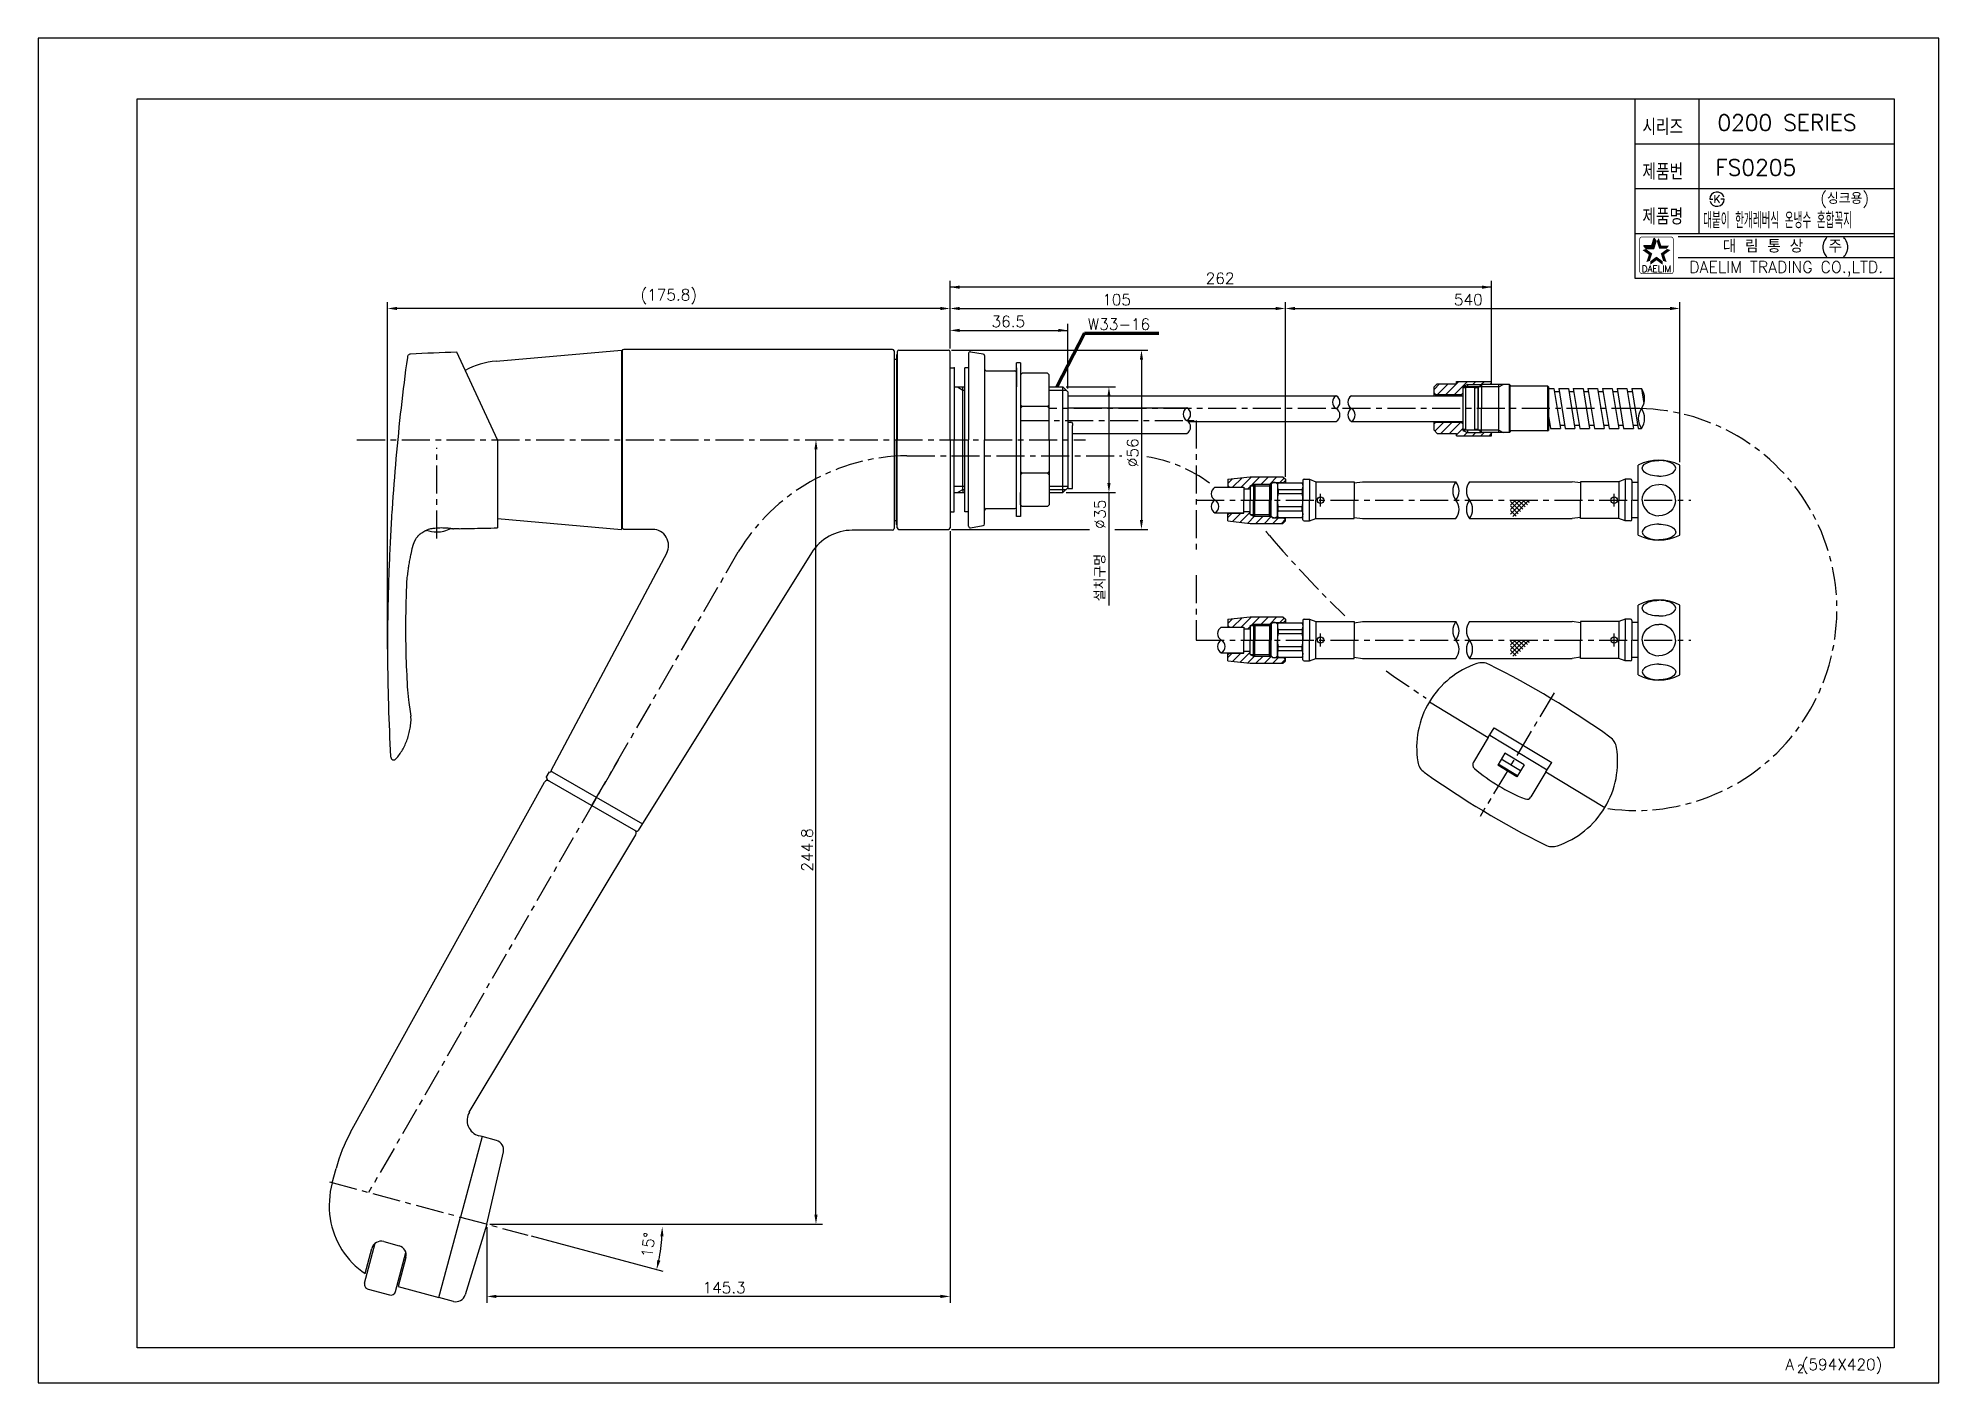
# Model space of a CAD drawing. Extents: x 9962 to 10556, y -5808 to -5388.
import ezdxf
from ezdxf.enums import TextEntityAlignment as Align

# ---------------------------------------------------------------- set-up
doc = ezdxf.new("R2010")
doc.units = 0
doc.header["$LTSCALE"] = 7
doc.header["$MEASUREMENT"] = 0
doc.linetypes.add('CENTER', pattern=[2, 1.25, -0.25, 0.25, -0.25])
doc.layers.get('0').update_dxf_attribs({"color": 2, "linetype": 'CONTINUOUS'})
for name, color, linetype in [('08_ALL_FEATURES', 7, 'CONTINUOUS'), ('CL', 1, 'CENTER'), ('D', 2, 'CONTINUOUS'), ('DIM', 2, 'CONTINUOUS'), ('DWG', 7, 'CONTINUOUS')]:
    doc.layers.add(name, color=color, linetype=linetype)
doc.styles.add('GHS', font='ROMANS.shx', dxfattribs={"bigfont": 'GHS.shx'})
doc.styles.add('HAN', font='TXT.shx', dxfattribs={"bigfont": 'GHS.shx'})
doc.styles.add('ROMANS', font='romans', dxfattribs={"bigfont": 'GHS.shx'})
doc.dimstyles.new('STANDARD$7', dxfattribs={"dimtxt": 3.5, "dimasz": 3, "dimexe": 1, "dimexo": 1, "dimgap": 1, "dimtad": 1, "dimdec": 4, "dimzin": 0, "dimdsep": 46, "dimtxsty": 'GHS', "dimcen": 1, "dimclrd": 256, "dimclre": 256, "dimclrt": 2, "dimadec": 4, "dimazin": 0, "dimtfac": 1, "dimtdec": 4, "dimtmove": 2, "dimatfit": 2, "dimfxl": 0, "dimtolj": 1, "dimtzin": 0, "dimlwd": -1, "dimlwe": -1, "dimarcsym": 0})

msp = doc.modelspace()

# ---------------------------------------------------------------- texts
at = {"color": 7, "style": 'GHS'}
for s, p in [('0200 SERIES', (10509, -5414.51)), ('FS0205', (10499.24, -5428.51))]:
    msp.add_text(s, height=5, dxfattribs=at).set_placement(p, align=Align.MIDDLE)
at = {"style": 'GHS'}
msp.add_text('(싱크용)', height=3.5, dxfattribs=at).set_placement((10519.38, -5439.9))
at = {"style": 'GHS', "width": 0.5}
msp.add_text('대붙이 한개레버식 온냉수 혼합꼭지', height=5, dxfattribs=at).set_placement((10482.79, -5447.52))
at = {"color": 7, "linetype": 'Continuous'}
for s, height, style, p in [('대 림 통 상  (주)', 4, 'GHS', (10508.76, -5453.39)), ('DAELIM TRADING CO.,LTD.', 3.6, 'ROMANS', (10508.76, -5460.16))]:
    msp.add_text(s, height=height, dxfattribs=dict(at, style=style)).set_placement(p, align=Align.MIDDLE)
at = {"color": 2, "linetype": 'Continuous', "style": 'ROMANS'}
msp.add_text('DAELIM', height=2, dxfattribs=at).set_placement((10468.22, -5461.15), align=Align.CENTER)
at = {"color": 7, "style": 'GHS'}
for s, height, p in [('A (594X420)', 3.5, (10508.51, -5804.06)), ('2', 2.5, (10512.16, -5804.89))]:
    msp.add_text(s, height=height, dxfattribs=at).set_placement(p)
at = {"layer": 'DIM', "style": 'GHS', "width": 0.8}
for s, p in [('시리즈', (10463.84, -5418.36)), ('제품번', (10463.84, -5432.36)), ('제품명', (10463.84, -5446.36))]:
    msp.add_text(s, height=5, dxfattribs=at).set_placement(p)
at = {"layer": 'DIM', "style": 'GHS'}
msp.add_text('W33-16', height=3.5, dxfattribs=at).set_placement((10290.5, -5479.22))
for s, p in [('35 ', (10296.09, -5538.22)), ('∅', (10296.09, -5541.39)), ('설치구멍', (10296.09, -5563.98))]:
    msp.add_text(s, height=3.5, rotation=90, dxfattribs=at).set_placement(p)
at = {"layer": 'DIM', "char_height": 3.5, "attachment_point": 5, "style": 'GHS'}
for s, insert in [('262', (10331.86, -5463.13)), ('\\A1;(175.8)', (10159.58, -5468.87)), ('105', (10299.52, -5469.79)), ('\\A1;540', (10409.42, -5469.79)), ('36.5', (10265.7, -5476.63)), ('\\A1;145.3', (10176.89, -5778.31))]:
    msp.add_mtext(s, dxfattribs=dict(at, insert=insert))
for s, insert, rotation in [('\\A1;%%c56', (10304.54, -5517.61), 90), ('\\A1;244.8', (10202.84, -5641.65), 90), ('\\A1;15%%D', (10153.18, -5764.97), 83.17777)]:
    msp.add_mtext(s, dxfattribs=dict(at, insert=insert, rotation=rotation))

# ---------------------------------------------------------------- blocks, each defined once
blk = doc.blocks.new('BORDER')
for p, q in [((1, 1), (0, 1)), ((0, 1), (0, 0)), ((1, 0), (1, 1)), ((0, 0), (1, 0))]:
    blk.add_line(p, q)
blk = doc.blocks.new('KS')
at = {"layer": 'D'}
for p, q in [((-2.25, 0), (-1.75, 0)), ((-1.75, 0), (-1.25, 0)), ((1.75, 0), (1.25, 0)), ((2.25, 0), (1.75, 0))]:
    blk.add_line(p, q, dxfattribs=at)
for start, end in [(15, 180), (195, 0)]:
    blk.add_arc((0, 0), 2.25, start, end, dxfattribs=at)
at = {"layer": 'D', "style": 'HAN'}
blk.add_text('K', height=2.39, dxfattribs=at).set_placement((0, 0), align=Align.MIDDLE)

# ---------------------------------------------------------------- hatches: boundary and pattern name
at = {"layer": 'DIM'}
h = msp.add_hatch(dxfattribs=at)
h.set_pattern_fill('ANSI31', color=256, scale=15, style=0)
h.set_pattern_definition([(45, (9167.5183, -5835.3854), (-1.3258252, 1.3258252), [])])
h.paths.add_polyline_path([(10407.21, -5499.49), (10407.71, -5498.99), (10407.71, -5497.02), (10409.12, -5496.3), (10413.51, -5496.3), (10416.46, -5496.3), (10416.71, -5496.05), (10416.71, -5495.3), (10405.71, -5495.3), (10405.71, -5496.05), (10399.71, -5496.05), (10398.71, -5497.05), (10398.71, -5498.99), (10399.21, -5499.49)])
h.paths.add_polyline_path([(10405.71, -5511.55), (10405.71, -5512.3), (10416.71, -5512.3), (10416.71, -5511.55), (10416.46, -5511.3), (10413.01, -5511.3), (10409.12, -5511.3), (10407.71, -5510.62), (10407.71, -5508.61), (10407.21, -5508.11), (10399.21, -5508.11), (10398.71, -5508.61), (10398.71, -5510.55), (10399.71, -5511.55)])
h = msp.add_hatch(dxfattribs=at)
h.set_pattern_fill('ANSI31', color=256, scale=15, angle=180, style=0)
h.set_pattern_definition([(225, (11031.9658, -7125.8524), (1.3258252, -1.3258252), [])])
h.paths.add_polyline_path([(10339.26, -5535.89), (10339.26, -5536.44), (10334.76, -5536.44), (10334.26, -5536.94), (10334.26, -5538.89), (10341.26, -5539.64), (10351.51, -5539.64), (10352.26, -5538.89), (10352.26, -5538.49), (10351.66, -5537.89), (10348.26, -5537.89), (10347.76, -5537.39), (10342.26, -5537.39), (10341.26, -5536.99), (10341.26, -5535.89)])
h.paths.add_polyline_path([(10341.26, -5525.14), (10334.26, -5525.89), (10334.26, -5527.84), (10334.76, -5528.34), (10334.76, -5528.39), (10339.26, -5528.39), (10339.26, -5528.89), (10341.26, -5528.89), (10341.26, -5527.79), (10342.26, -5527.39), (10347.76, -5527.39), (10348.26, -5526.89), (10351.66, -5526.89), (10352.26, -5526.29), (10352.26, -5525.89), (10351.51, -5525.14)])
h = msp.add_hatch(dxfattribs=at)
h.set_pattern_fill('ANSI31', color=256, scale=15, angle=180, style=0)
h.set_pattern_definition([(225, (11031.9658, -7169.544), (1.3258252, -1.3258252), [])])
h.paths.add_polyline_path([(10339.26, -5579.58), (10339.26, -5580.13), (10334.76, -5580.13), (10334.26, -5580.63), (10334.26, -5582.58), (10341.26, -5583.33), (10351.51, -5583.33), (10352.26, -5582.58), (10352.26, -5582.18), (10351.66, -5581.58), (10348.26, -5581.58), (10347.76, -5581.08), (10342.26, -5581.08), (10341.26, -5580.68), (10341.26, -5579.58)])
h.paths.add_polyline_path([(10341.26, -5568.83), (10334.26, -5569.58), (10334.26, -5571.53), (10334.76, -5572.03), (10334.76, -5572.08), (10339.26, -5572.08), (10339.26, -5572.58), (10341.26, -5572.58), (10341.26, -5571.48), (10342.26, -5571.08), (10347.76, -5571.08), (10348.26, -5570.58), (10351.66, -5570.58), (10352.26, -5569.98), (10352.26, -5569.58), (10351.51, -5568.83)])

# ---------------------------------------------------------------- linework, layer by layer
at = {"color": 4}
for p, q in [((9993.5, -5407.09), (10542.5, -5407.09)), ((9993.5, -5797.09), (9993.5, -5407.09)), ((10542.5, -5407.09), (10542.5, -5797.09)), ((10542.5, -5797.09), (9993.5, -5797.09))]:
    msp.add_line(p, q, dxfattribs=at)
at = {"color": 7}
for p, q in [((10461.5, -5407.09), (10461.5, -5463.09)), ((10481.5, -5407.09), (10481.5, -5449.09)), ((10461.5, -5421.09), (10542.5, -5421.09)), ((10461.5, -5435.09), (10542.5, -5435.09)), ((10461.5, -5449.09), (10542.5, -5449.09)), ((10461.5, -5463.09), (10542.5, -5463.09))]:
    msp.add_line(p, q, dxfattribs=at)
at = {"color": 2}
for p, q in [((10464.98, -5453.82), (10464.31, -5452.9)), ((10464.31, -5452.9), (10466.74, -5452.9)), ((10466.74, -5452.9), (10467.49, -5450.6)), ((10467.4, -5453.82), (10468.15, -5451.51)), ((10468.15, -5451.51), (10467.49, -5450.6)), ((10464.98, -5453.82), (10467.4, -5453.82))]:
    msp.add_line(p, q, dxfattribs=at)
at = {"color": 2, "linetype": 'Continuous'}
for p, q in [((10475, -5450.09), (10542.5, -5450.09)), ((10475, -5456.59), (10542.5, -5456.59))]:
    msp.add_line(p, q, dxfattribs=at)
at = {"color": 7, "linetype": 'Continuous'}
for p, q in [((10106.07, -5513.55), (10093.32, -5486.21)), ((10106.07, -5513.55), (10106.07, -5541.05)), ((10079.27, -5547.8), (10079.23, -5547.98)), ((10079.31, -5547.64), (10079.27, -5547.8)), ((10079.35, -5547.47), (10079.31, -5547.64)), ((10081.82, -5543.05), (10081.82, -5543.05)), ((10078.19, -5553.57), (10078.13, -5553.95)), ((10078.25, -5553.19), (10078.19, -5553.57)), ((10078.31, -5552.79), (10078.25, -5553.19)), ((10078.38, -5552.39), (10078.31, -5552.79)), ((10078.45, -5551.97), (10078.38, -5552.39)), ((10078.52, -5551.55), (10078.45, -5551.97)), ((10078.6, -5551.11), (10078.52, -5551.55)), ((10078.68, -5550.67), (10078.6, -5551.11)), ((10078.75, -5550.31), (10078.68, -5550.67)), ((10078.82, -5549.95), (10078.75, -5550.31)), ((10078.89, -5549.59), (10078.82, -5549.95)), ((10078.96, -5549.22), (10078.89, -5549.59)), ((10079.06, -5548.75), (10078.96, -5549.22)), ((10079.17, -5548.26), (10079.06, -5548.75)), ((10079.23, -5547.98), (10079.17, -5548.26)), ((10077.6, -5559.24), (10077.54, -5560.83)), ((10077.66, -5557.72), (10077.6, -5559.24)), ((10077.72, -5557.14), (10077.66, -5557.67)), ((10077.66, -5557.67), (10077.66, -5557.72)), ((10077.79, -5556.59), (10077.72, -5557.14)), ((10077.84, -5556.12), (10077.79, -5556.59)), ((10077.9, -5555.65), (10077.84, -5556.12)), ((10077.96, -5555.17), (10077.9, -5555.65)), ((10078.02, -5554.7), (10077.96, -5555.17)), ((10078.08, -5554.32), (10078.02, -5554.7)), ((10078.13, -5553.95), (10078.08, -5554.32)), ((10077.41, -5565.77), (10077.39, -5567.34)), ((10077.45, -5564.14), (10077.41, -5565.77)), ((10077.49, -5562.49), (10077.45, -5564.14)), ((10077.54, -5560.83), (10077.49, -5562.49)), ((10077.37, -5568.89), (10077.35, -5570.42)), ((10077.35, -5570.42), (10077.35, -5571.91)), ((10077.39, -5567.34), (10077.37, -5568.89)), ((10077.35, -5571.91), (10077.35, -5573.33)), ((10077.35, -5573.33), (10077.35, -5574.73)), ((10077.35, -5574.73), (10077.37, -5576.1)), ((10077.37, -5576.1), (10077.39, -5577.48)), ((10077.39, -5577.48), (10077.41, -5578.84)), ((10077.41, -5578.84), (10077.44, -5580.18)), ((10077.44, -5580.18), (10077.48, -5581.54)), ((10077.48, -5581.54), (10077.52, -5582.89)), ((10077.52, -5582.89), (10077.57, -5584.21)), ((10077.57, -5584.21), (10077.62, -5585.61)), ((10077.62, -5585.61), (10077.69, -5587.05)), ((10077.69, -5587.05), (10077.74, -5588.21)), ((10077.74, -5588.21), (10077.8, -5589.31)), ((10077.8, -5589.31), (10077.86, -5590.38)), ((10077.86, -5590.38), (10077.88, -5590.69)), ((10078.41, -5595.63), (10078.8, -5598.41)), ((10078.8, -5598.41), (10079, -5599.85))]:
    msp.add_line(p, q, dxfattribs=at)
at = {"color": 2, "linetype": 'Continuous', "const_width": 0.2}
for points in [[(10462.97, -5450.95, -0.414214), (10463.72, -5450.2)], [(10462.97, -5460.95), (10462.97, -5450.95, -1)], [(10463.72, -5450.2), (10472.72, -5450.2, -0.414214), (10473.47, -5450.95, 0.043396)], [(10473.47, -5450.95), (10473.47, -5460.95, -0.414214), (10472.72, -5461.7)], [(10472.72, -5461.7), (10463.97, -5461.7, -0.414214), (10462.97, -5460.95, 0.672398)]]:
    msp.add_lwpolyline(points, format="xyb", dxfattribs=at)
at = {"color": 7, "linetype": 'Continuous'}
for points in [[(10080.46, -5544.63), (10080.44, -5544.66), (10080.42, -5544.69), (10080.4, -5544.73), (10080.37, -5544.77), (10080.35, -5544.81), (10080.33, -5544.85), (10080.3, -5544.89), (10080.28, -5544.93), (10080.26, -5544.98), (10080.23, -5545.02), (10080.21, -5545.07), (10080.19, -5545.11), (10080.16, -5545.16), (10080.14, -5545.21), (10080.12, -5545.26), (10080.09, -5545.31), (10080.07, -5545.36), (10080.05, -5545.41), (10080.02, -5545.46), (10080, -5545.51), (10079.98, -5545.56), (10079.95, -5545.62), (10079.93, -5545.67), (10079.91, -5545.73), (10079.88, -5545.79), (10079.86, -5545.85), (10079.84, -5545.91), (10079.81, -5545.96), (10079.79, -5546.03), (10079.77, -5546.09), (10079.74, -5546.15), (10079.72, -5546.21), (10079.7, -5546.28), (10079.68, -5546.34), (10079.66, -5546.41), (10079.63, -5546.47), (10079.61, -5546.54), (10079.59, -5546.61), (10079.57, -5546.68), (10079.55, -5546.74), (10079.53, -5546.81), (10079.51, -5546.88), (10079.49, -5546.96), (10079.47, -5547.03), (10079.45, -5547.1), (10079.43, -5547.17), (10079.41, -5547.25), (10079.39, -5547.32), (10079.37, -5547.4), (10079.35, -5547.47)], [(10081.12, -5543.69), (10081.03, -5543.8), (10080.93, -5543.94), (10080.82, -5544.09), (10080.7, -5544.26), (10080.58, -5544.44), (10080.46, -5544.62)], [(10077.89, -5590.74), (10077.95, -5591.61), (10078.05, -5592.7), (10078.17, -5593.76), (10078.29, -5594.74), (10078.41, -5595.63)]]:
    msp.add_lwpolyline(points, dxfattribs=at)
for centre, radius, start, end in [((10106.08, -5988), 501.95, 91.45649, 93.11054), ((10110.76, -6289.65), 748.53, 91.27826, 91.41182), ((10086.97, -5549.67), 8.4, 131.12908, 134.36498), ((10086.77, -5549.45), 8.09, 127.76594, 131.12765)]:
    msp.add_arc(centre, radius, start, end, dxfattribs=at)
for points, knots in [([(10077.9, -5487.81), (10076.46, -5498.29), (10074.68, -5514.08), (10073.26, -5532.56), (10072.63, -5543.16), (10072.26, -5551.09), (10071.98, -5558.94), (10071.79, -5566.6), (10071.69, -5574.07), (10071.69, -5581.46), (10071.79, -5588.96), (10072.04, -5599.29), (10072.37, -5607.14), (10072.65, -5612.4)], [0, 0, 0, 0, 0.254177, 0.381489, 0.445267, 0.509067, 0.57229, 0.63387, 0.693128, 0.751689, 0.811458, 0.873302, 1, 1, 1, 1]), ([(10078.84, -5486.79), (10078.71, -5486.79), (10078.47, -5486.87), (10078.17, -5487.11), (10077.98, -5487.44), (10077.91, -5487.68), (10077.9, -5487.81)], [0, 0, 0, 0, 0.249427, 0.49937, 0.749616, 1, 1, 1, 1]), ([(10081.82, -5543.05), (10081.86, -5543.02), (10082, -5542.91), (10082.29, -5542.68), (10082.76, -5542.36), (10083.63, -5541.84), (10084.71, -5541.38), (10085.95, -5541.15), (10086.97, -5541.05), (10087.99, -5540.99), (10088.98, -5540.98), (10089.76, -5541.02), (10090.34, -5541.07), (10090.73, -5541.11), (10091.08, -5541.15), (10091.4, -5541.19), (10091.66, -5541.24), (10091.86, -5541.27), (10092, -5541.29), (10092.08, -5541.31), (10092.15, -5541.32), (10092.21, -5541.33), (10092.25, -5541.34), (10092.27, -5541.34), (10092.29, -5541.35), (10092.3, -5541.35), (10092.31, -5541.35), (10092.31, -5541.35), (10092.32, -5541.35), (10092.32, -5541.35)], [0, 0, 0, 0, 0.013675, 0.048977, 0.101499, 0.167131, 0.326685, 0.417035, 0.511225, 0.605758, 0.696947, 0.781206, 0.819715, 0.855307, 0.887649, 0.916418, 0.941329, 0.962109, 0.970877, 0.978533, 0.985051, 0.990409, 0.994592, 0.99624, 0.997591, 0.998643, 0.999396, 0.999849, 1, 1, 1, 1]), ([(10081.82, -5543.05), (10081.86, -5543.02), (10082, -5542.91), (10082.29, -5542.68), (10082.76, -5542.36), (10083.3, -5542.04), (10083.68, -5541.85), (10083.86, -5541.76)], [0, 0, 0, 0, 0.0136749, 0.0489772, 0.1014985, 0.1671314, 0.2201039, 0.2201039, 0.2201039, 0.2201039]), ([(10091.47, -5541.21), (10091.54, -5541.22), (10091.69, -5541.24), (10091.86, -5541.27), (10092, -5541.29), (10092.08, -5541.31), (10092.15, -5541.32), (10092.21, -5541.33), (10092.25, -5541.34), (10092.27, -5541.34), (10092.29, -5541.35), (10092.3, -5541.35), (10092.31, -5541.35), (10092.31, -5541.35), (10092.32, -5541.35), (10092.32, -5541.35)], [0.92219723, 0.92219723, 0.92219723, 0.92219723, 0.94132912, 0.96210853, 0.97087701, 0.97853261, 0.98505126, 0.99040946, 0.99459219, 0.99623999, 0.99759065, 0.99864306, 0.99939615, 0.99984883, 1, 1, 1, 1]), ([(10095.07, -5541.29), (10095.98, -5541.27), (10099.65, -5541.19), (10103.31, -5541.11), (10106.07, -5541.05)], [0, 0, 0, 0, 0.249575, 1, 1, 1, 1]), ([(10074.32, -5613.22), (10075.09, -5612.35), (10076.12, -5610.91), (10077.2, -5608.81), (10077.88, -5607.13), (10078.33, -5605.66), (10078.62, -5604.46), (10078.79, -5603.56), (10078.92, -5602.64), (10079.03, -5601.72), (10079.07, -5600.78), (10079.04, -5600.15), (10079, -5599.85)], [0, 0, 0, 0, 0.239962, 0.362925, 0.488351, 0.615433, 0.679398, 0.7428, 0.806371, 0.870669, 0.935619, 1, 1, 1, 1]), ([(10072.65, -5612.4), (10072.66, -5612.61), (10072.74, -5612.93), (10072.99, -5613.28), (10073.26, -5613.48), (10073.57, -5613.56), (10073.87, -5613.53), (10074.13, -5613.41), (10074.27, -5613.29), (10074.32, -5613.22)], [0, 0, 0, 0, 0.251338, 0.389278, 0.5254, 0.655062, 0.777459, 0.892794, 1, 1, 1, 1])]:
    msp.add_open_spline(points, degree=3, knots=knots, dxfattribs=at)
msp.add_open_spline([(10094.06, -5541.31), (10094.4, -5541.3), (10094.73, -5541.29), (10095.07, -5541.29)], degree=3, dxfattribs=at)
at = {"color": 2}
for points in [[(10464.31, -5452.9), (10464.98, -5453.82), (10466.74, -5452.9), (10467.4, -5453.82)], [(10466.74, -5452.9), (10467.4, -5453.82), (10467.49, -5450.6), (10468.15, -5451.51)], [(10468.96, -5450.6), (10468.3, -5451.51), (10469.71, -5452.9), (10469.05, -5453.82)], [(10469.71, -5452.9), (10469.05, -5453.82), (10472.14, -5452.9), (10471.47, -5453.82)], [(10465.82, -5455.73), (10466.89, -5455.38), (10463.85, -5454.31), (10464.93, -5453.96)], [(10465.07, -5458.04), (10466.14, -5457.69), (10465.82, -5455.73), (10466.89, -5455.38)], [(10468.22, -5457.48), (10468.22, -5456.35), (10466.26, -5458.91), (10466.26, -5457.78)], [(10470.19, -5458.91), (10470.19, -5457.78), (10468.22, -5457.48), (10468.22, -5456.35)], [(10472.59, -5454.31), (10471.52, -5453.96), (10470.63, -5455.73), (10469.56, -5455.38)], [(10470.63, -5455.73), (10469.56, -5455.38), (10471.38, -5458.04), (10470.31, -5457.69)]]:
    msp.add_solid(points, dxfattribs=at)
at = {"layer": '08_ALL_FEATURES', "color": 7, "linetype": 'Continuous'}
for p, q in [((10080.46, -5544.62), (10080.46, -5544.63)), ((10077.88, -5590.7), (10077.89, -5590.74))]:
    msp.add_line(p, q, dxfattribs=at)
at = {"layer": 'CL'}
for p, q in [((10462.88, -5503.8), (10278.27, -5503.8)), ((10269.47, -5507.55), (10324.36, -5507.55)), ((10324.36, -5507.55), (10324.36, -5548.14)), ((10062.17, -5513.55), (10289.82, -5513.55)), ((10087.07, -5544.35), (10087.07, -5516.05)), ((10233.97, -5518.55), (10301.14, -5518.55)), ((10135.56, -5627.79), (10181.31, -5548.55)), ((10324.36, -5555.86), (10324.36, -5576.08)), ((10436.27, -5592.59), (10413.09, -5631.17)), ((10143.75, -5613.59), (10065.81, -5748.59))]:
    msp.add_line(p, q, dxfattribs=at)
for points in [[(10324.36, -5532.39), (10478.91, -5532.39)], [(10324.36, -5576.08), (10478.91, -5576.08)]]:
    msp.add_lwpolyline(points, dxfattribs=at)
for centre, radius, start, end in [((10461.84, -5566.55), 62.76, 261.95175, 89.05121), ((10234.58, -5580.83), 62.29, 90.56255, 148.78193), ((10301.87, -5563.14), 44.86, 53.4599, 80.83797), ((10295.99, -5583.13), 64.82, 37.71602, 39.2494), ((10633.5, -5297.86), 377.17, 220.63133, 225.85539), ((11390.21, -4120.84), 1777.34, 235.50766, 235.99543)]:
    msp.add_arc(centre, radius, start, end, dxfattribs=at)
at = {"layer": 'D', "color": 7}
for p, q in [((10144.77, -5485.55), (10144.77, -5490.8)), ((10144.77, -5490.8), (10144.77, -5541.55))]:
    msp.add_line(p, q, dxfattribs=at)
msp.add_arc((10107.82, -5513.88), 25, 95, 118.32413, dxfattribs=at)
at = {"layer": 'DIM'}
for p, q in [((10247.47, -5485.05), (10247.47, -5463.88)), ((10416.71, -5495.3), (10416.71, -5463.88)), ((10071.7, -5578.95), (10071.7, -5470.54)), ((10416.71, -5465.88), (10247.47, -5465.88)), ((10247.47, -5485.05), (10247.47, -5470.54)), ((10247.47, -5485.05), (10247.47, -5470.54)), ((10352.26, -5524.89), (10352.26, -5470.54)), ((10352.26, -5525.13), (10352.26, -5470.54)), ((10475.49, -5520.49), (10475.49, -5470.54)), ((10244.47, -5472.54), (10074.7, -5472.54)), ((10250.47, -5472.54), (10349.26, -5472.54)), ((10355.26, -5472.54), (10472.49, -5472.54)), ((10247.47, -5485.05), (10247.47, -5477.38)), ((10247.47, -5485.05), (10247.47, -5477.38)), ((10250.47, -5479.38), (10284.27, -5479.38)), ((10284.27, -5497.55), (10284.27, -5477.38)), ((10247.97, -5485.55), (10309.29, -5485.55)), ((10307.29, -5488.55), (10307.29, -5538.55)), ((10249.77, -5497.04), (10251.5, -5498.04)), ((10251.5, -5498.04), (10252.07, -5498.04)), ((10278.47, -5498.04), (10283.77, -5498.04)), ((10283.77, -5497.04), (10299.13, -5497.04)), ((10297.13, -5500.04), (10297.13, -5527.04)), ((10409.12, -5496.3), (10407.71, -5497.02)), ((10409.12, -5496.3), (10413.51, -5496.3)), ((10419.01, -5497.05), (10412.76, -5497.05)), ((10419.01, -5497.05), (10420.31, -5496.3)), ((10407.71, -5510.62), (10409.12, -5511.3)), ((10409.12, -5511.3), (10413.51, -5511.3)), ((10419.01, -5510.55), (10412.76, -5510.55)), ((10419.01, -5510.55), (10420.31, -5511.3)), ((10205.59, -5755.48), (10205.59, -5516.55)), ((10249.77, -5530.04), (10251.5, -5529.04)), ((10251.5, -5529.04), (10252.07, -5529.04)), ((10278.47, -5529.04), (10283.77, -5529.04)), ((10283.77, -5530.04), (10299.13, -5530.04)), ((10297.13, -5530.04), (10297.13, -5565.32)), ((10341.26, -5527.89), (10342.26, -5527.39)), ((10342.26, -5527.39), (10342.76, -5527.39)), ((10342.26, -5527.89), (10347.76, -5527.89)), ((10347.26, -5527.39), (10347.76, -5527.39)), ((10247.97, -5541.55), (10291.09, -5541.55)), ((10298.99, -5541.55), (10309.29, -5541.55)), ((10341.26, -5536.89), (10342.26, -5537.39)), ((10342.26, -5536.89), (10347.76, -5536.89)), ((10342.26, -5537.39), (10342.76, -5537.39)), ((10347.26, -5537.39), (10347.76, -5537.39)), ((10247.47, -5542.05), (10247.47, -5783.06)), ((10341.26, -5571.58), (10342.26, -5571.08)), ((10342.26, -5571.08), (10342.76, -5571.08)), ((10342.26, -5571.58), (10347.76, -5571.58)), ((10347.26, -5571.08), (10347.76, -5571.08)), ((10341.26, -5580.58), (10342.26, -5581.08)), ((10342.26, -5580.58), (10347.76, -5580.58)), ((10342.26, -5581.08), (10342.76, -5581.08)), ((10347.26, -5581.08), (10347.76, -5581.08)), ((10102.71, -5759.48), (10102.71, -5783.06)), ((10103.71, -5758.48), (10207.59, -5758.48)), ((10116.56, -5762.19), (10157.72, -5773.22)), ((10244.47, -5781.06), (10105.71, -5781.06))]:
    msp.add_line(p, q, dxfattribs=at)
at = {"layer": 'DIM', "color": 2, "linetype": 'CENTER'}
msp.add_line((10053.56, -5745.31), (10115.6, -5761.93), dxfattribs=at)
at = {"layer": 'DIM'}
msp.add_arc((10105.82, -5759.31), 51.73, 348.32313, 356.67687, dxfattribs=at)
for points in [[(10250.47, -5465.38), (10250.47, -5466.38), (10247.47, -5465.88)], [(10413.71, -5465.38), (10413.71, -5466.38), (10416.71, -5465.88)], [(10074.7, -5472.04), (10074.7, -5473.04), (10071.7, -5472.54)], [(10244.47, -5472.04), (10244.47, -5473.04), (10247.47, -5472.54)], [(10250.47, -5472.04), (10250.47, -5473.04), (10247.47, -5472.54)], [(10349.26, -5472.04), (10349.26, -5473.04), (10352.26, -5472.54)], [(10355.26, -5472.04), (10355.26, -5473.04), (10352.26, -5472.54)], [(10472.49, -5472.04), (10472.49, -5473.04), (10475.49, -5472.54)], [(10250.47, -5478.88), (10250.47, -5479.88), (10247.47, -5479.38)], [(10281.27, -5478.88), (10281.27, -5479.88), (10284.27, -5479.38)], [(10306.79, -5488.55), (10307.79, -5488.55), (10307.29, -5485.55)], [(10296.63, -5500.04), (10297.63, -5500.04), (10297.13, -5497.04)], [(10205.09, -5516.55), (10206.09, -5516.55), (10205.59, -5513.55)], [(10296.63, -5527.04), (10297.63, -5527.04), (10297.13, -5530.04)], [(10306.79, -5538.55), (10307.79, -5538.55), (10307.29, -5541.55)], [(10205.09, -5755.48), (10206.09, -5755.48), (10205.59, -5758.48)], [(10156.96, -5762.29), (10157.96, -5762.32), (10157.55, -5759.31)], [(10156.97, -5769.89), (10155.99, -5769.66), (10155.79, -5772.7)], [(10105.71, -5780.56), (10105.71, -5781.56), (10102.71, -5781.06)], [(10244.47, -5780.56), (10244.47, -5781.56), (10247.47, -5781.06)]]:
    msp.add_solid(points, dxfattribs=at)
at = {"layer": 'DWG', "color": 7, "linetype": 'Continuous'}
for p, q in [((10105.64, -5488.97), (10144.77, -5485.55)), ((10105.64, -5488.97), (10144.77, -5485.55)), ((10231.47, -5485.55), (10246.97, -5485.55)), ((10407.71, -5497.05), (10407.71, -5510.62)), ((10408.51, -5497.15), (10408.51, -5510.45)), ((10106.07, -5538.16), (10144.77, -5541.55)), ((10106.07, -5538.16), (10144.77, -5541.55)), ((10231.47, -5541.55), (10246.97, -5541.55)), ((10102.71, -5758.48), (10107.91, -5735.95))]:
    msp.add_line(p, q, dxfattribs=at)
at = {"layer": 'DWG', "color": 7}
for p, q in [((10144.77, -5485.55), (10144.77, -5513.55)), ((10230.01, -5488.35), (10230.77, -5488.35)), ((10284.27, -5503.55), (10321.48, -5503.55)), ((10285.77, -5511.55), (10302.41, -5511.55)), ((10302.41, -5511.55), (10321.48, -5511.55)), ((10144.77, -5513.55), (10144.77, -5541.55)), ((10330.26, -5528.39), (10339.26, -5528.39)), ((10230.01, -5538.75), (10230.77, -5538.75)), ((10330.26, -5536.39), (10339.26, -5536.39)), ((10332.23, -5572.08), (10339.26, -5572.08)), ((10332.23, -5580.08), (10339.26, -5580.08))]:
    msp.add_line(p, q, dxfattribs=at)
at = {"layer": 'DWG'}
for p, q in [((10145.01, -5485.8), (10145.01, -5513.55)), ((10229.51, -5485.3), (10145.51, -5485.3)), ((10230.01, -5485.8), (10230.01, -5513.55)), ((10230.77, -5487.15), (10230.77, -5513.55)), ((10230.97, -5486.05), (10230.97, -5513.55)), ((10247.47, -5513.55), (10247.47, -5486.05)), ((10253.27, -5486.54), (10253.27, -5513.55)), ((10253.86, -5486.05), (10257.86, -5486.75)), ((10258.27, -5487.25), (10258.27, -5513.55)), ((10248.77, -5491.05), (10248.77, -5513.55)), ((10253.27, -5491.05), (10252.07, -5491.05)), ((10252.07, -5513.55), (10252.07, -5491.05)), ((10258.77, -5492.05), (10267.77, -5492.05)), ((10269.47, -5489.55), (10268.27, -5489.55)), ((10268.27, -5513.55), (10268.27, -5489.55)), ((10268.27, -5491.05), (10268.27, -5497.05)), ((10269.47, -5489.55), (10269.47, -5513.55)), ((10269.47, -5493.26), (10269.97, -5492.76)), ((10269.47, -5493.26), (10269.47, -5497.05)), ((10277.97, -5492.76), (10269.97, -5492.76)), ((10277.97, -5492.76), (10278.47, -5493.26)), ((10278.47, -5513.55), (10278.47, -5493.26)), ((10248.77, -5497.04), (10252.07, -5497.04)), ((10251.5, -5529.04), (10251.5, -5497.04)), ((10278.47, -5497.04), (10282.77, -5497.04)), ((10284.27, -5498.54), (10282.77, -5497.04)), ((10282.77, -5530.04), (10282.77, -5497.04)), ((10284.27, -5498.54), (10284.27, -5528.04)), ((10284.27, -5499.8), (10368.15, -5499.8)), ((10372.93, -5499.8), (10407.71, -5499.8)), ((10398.71, -5497.05), (10399.71, -5496.05)), ((10398.71, -5499.8), (10398.71, -5497.05)), ((10398.71, -5498.99), (10399.21, -5499.49)), ((10399.21, -5499.49), (10399.21, -5499.8)), ((10407.21, -5499.49), (10399.21, -5499.49)), ((10399.71, -5496.05), (10405.71, -5496.05)), ((10405.71, -5495.3), (10416.71, -5495.3)), ((10405.71, -5496.05), (10405.71, -5495.3)), ((10407.71, -5498.99), (10407.21, -5499.49)), ((10407.21, -5499.49), (10407.21, -5499.8)), ((10412.76, -5497.05), (10407.71, -5497.05)), ((10407.71, -5497.25), (10408.47, -5497.25)), ((10408.51, -5497.25), (10407.71, -5497.25)), ((10408.51, -5497.15), (10411.51, -5497.15)), ((10409.12, -5496.3), (10409.12, -5497.15)), ((10411.51, -5503.8), (10411.51, -5497.15)), ((10412.31, -5497.3), (10411.71, -5497.3)), ((10413.51, -5496.3), (10412.51, -5497.3)), ((10412.51, -5497.3), (10412.51, -5503.8)), ((10412.51, -5503.8), (10412.51, -5497.5)), ((10422.31, -5496.3), (10413.51, -5496.3)), ((10413.51, -5496.3), (10413.51, -5503.8)), ((10416.46, -5496.3), (10416.71, -5496.05)), ((10416.71, -5496.3), (10416.71, -5495.3)), ((10419.01, -5511.3), (10419.01, -5496.3)), ((10422.31, -5496.3), (10422.51, -5496.5)), ((10422.31, -5511.3), (10422.31, -5496.3)), ((10422.51, -5496.5), (10422.51, -5496.8)), ((10434.31, -5496.8), (10422.51, -5496.8)), ((10422.51, -5510.8), (10422.51, -5496.8)), ((10434.31, -5496.8), (10434.51, -5497)), ((10434.31, -5510.8), (10434.31, -5496.8)), ((10434.51, -5497), (10434.51, -5510.6)), ((10434.51, -5497.55), (10436.15, -5497.55)), ((10436.15, -5497.55), (10438.19, -5510.05)), ((10437.83, -5498.55), (10436.31, -5498.55)), ((10437.67, -5497.55), (10440.71, -5497.55)), ((10437.67, -5497.55), (10439.71, -5510.05)), ((10440.71, -5497.55), (10442.75, -5510.05)), ((10442.39, -5498.55), (10440.87, -5498.55)), ((10442.23, -5497.55), (10445.27, -5497.55)), ((10442.23, -5497.55), (10444.27, -5510.05)), ((10445.27, -5497.55), (10447.31, -5510.05)), ((10446.96, -5498.55), (10445.44, -5498.55)), ((10446.8, -5497.55), (10449.84, -5497.55)), ((10446.8, -5497.55), (10448.84, -5510.05)), ((10449.84, -5497.55), (10451.88, -5510.05)), ((10451.52, -5498.55), (10450, -5498.55)), ((10451.36, -5497.55), (10454.4, -5497.55)), ((10451.36, -5497.55), (10453.39, -5510.05)), ((10454.4, -5497.55), (10456.43, -5510.05)), ((10456.09, -5498.55), (10454.57, -5498.55)), ((10455.93, -5497.55), (10458.97, -5497.55)), ((10455.93, -5497.55), (10457.96, -5510.05)), ((10458.97, -5497.55), (10461, -5510.05)), ((10460.65, -5498.55), (10459.13, -5498.55)), ((10460.49, -5497.55), (10463.53, -5497.55)), ((10460.49, -5497.55), (10462.52, -5510.05)), ((10463.53, -5497.55), (10464.29, -5502.24)), ((10464.09, -5498.55), (10463.7, -5498.55)), ((10269.97, -5503.16), (10269.47, -5502.66)), ((10269.97, -5503.16), (10269.47, -5503.66)), ((10277.97, -5503.16), (10269.97, -5503.16)), ((10277.97, -5503.16), (10278.47, -5502.66)), ((10277.97, -5503.16), (10278.47, -5503.66)), ((10411.51, -5510.45), (10411.51, -5503.8)), ((10412.51, -5510.1), (10412.51, -5503.8)), ((10413.51, -5511.3), (10413.51, -5503.8)), ((10434.51, -5506.14), (10435.15, -5510.05)), ((10284.27, -5508), (10285.27, -5508)), ((10285.77, -5508.5), (10285.77, -5509.05)), ((10285.77, -5528.8), (10285.77, -5509.05)), ((10321.84, -5507.8), (10368.15, -5507.8)), ((10372.93, -5507.8), (10407.71, -5507.8)), ((10398.71, -5510.55), (10398.71, -5507.8)), ((10398.71, -5508.61), (10399.21, -5508.11)), ((10398.71, -5510.55), (10399.71, -5511.55)), ((10399.21, -5508.11), (10399.21, -5507.8)), ((10407.21, -5508.11), (10399.21, -5508.11)), ((10399.71, -5511.55), (10405.71, -5511.55)), ((10405.71, -5512.3), (10405.71, -5511.55)), ((10405.71, -5512.3), (10416.71, -5512.3)), ((10407.21, -5508.11), (10407.21, -5507.8)), ((10407.71, -5508.61), (10407.21, -5508.11)), ((10407.71, -5510.35), (10408.47, -5510.35)), ((10408.51, -5510.35), (10407.71, -5510.35)), ((10412.76, -5510.55), (10407.71, -5510.55)), ((10408.51, -5510.45), (10411.51, -5510.45)), ((10409.12, -5510.45), (10409.12, -5511.3)), ((10412.31, -5510.3), (10411.71, -5510.3)), ((10412.51, -5510.3), (10412.51, -5509.05)), ((10413.51, -5511.3), (10412.51, -5510.3)), ((10422.31, -5511.3), (10413.01, -5511.3)), ((10416.46, -5511.3), (10416.71, -5511.55)), ((10416.71, -5512.3), (10416.71, -5511.3)), ((10422.31, -5511.3), (10422.51, -5511.1)), ((10434.31, -5510.8), (10422.51, -5510.8)), ((10422.51, -5510.8), (10422.51, -5511.1)), ((10434.31, -5510.8), (10434.51, -5510.6)), ((10434.98, -5509.05), (10434.51, -5509.05)), ((10435.15, -5510.05), (10438.19, -5510.05)), ((10439.54, -5509.05), (10438.02, -5509.05)), ((10439.71, -5510.05), (10442.75, -5510.05)), ((10444.1, -5509.05), (10442.58, -5509.05)), ((10444.27, -5510.05), (10447.31, -5510.05)), ((10448.62, -5509.05), (10447.14, -5509.05)), ((10448.67, -5509.05), (10447.15, -5509.05)), ((10448.84, -5510.05), (10451.88, -5510.05)), ((10453.23, -5509.05), (10451.71, -5509.05)), ((10453.39, -5510.05), (10456.43, -5510.05)), ((10457.75, -5509.05), (10456.27, -5509.05)), ((10457.8, -5509.05), (10456.28, -5509.05)), ((10457.96, -5510.05), (10461, -5510.05)), ((10462.36, -5509.05), (10460.84, -5509.05)), ((10462.52, -5510.05), (10463.53, -5510.05)), ((10145.01, -5513.55), (10145.01, -5541.05)), ((10230.01, -5513.55), (10230.01, -5541.3)), ((10230.77, -5539.95), (10230.77, -5513.55)), ((10230.97, -5541.05), (10230.97, -5513.55)), ((10247.47, -5513.55), (10247.47, -5541.05)), ((10248.77, -5536.05), (10248.77, -5513.55)), ((10252.07, -5536.05), (10252.07, -5513.55)), ((10253.27, -5540.55), (10253.27, -5513.55)), ((10258.27, -5539.84), (10258.27, -5513.55)), ((10268.27, -5537.55), (10268.27, -5513.55)), ((10269.47, -5513.55), (10269.47, -5537.55)), ((10278.47, -5513.55), (10278.47, -5533.83)), ((10269.97, -5523.94), (10269.47, -5523.44)), ((10269.97, -5523.94), (10269.47, -5524.44)), ((10277.97, -5523.94), (10269.97, -5523.94)), ((10277.97, -5523.94), (10278.47, -5523.44)), ((10277.97, -5523.94), (10278.47, -5524.44)), ((10462.49, -5532.39), (10462.49, -5521.49)), ((10475.49, -5543.29), (10475.49, -5521.49)), ((10248.77, -5528.04), (10252.07, -5528.04)), ((10248.77, -5530.04), (10252.07, -5530.04)), ((10251.5, -5529.04), (10251.5, -5530.04)), ((10268.27, -5536.05), (10268.27, -5530.05)), ((10269.47, -5533.83), (10269.47, -5530.05)), ((10278.47, -5528.04), (10283.97, -5528.04)), ((10278.47, -5530.04), (10282.77, -5530.04)), ((10284.27, -5528.54), (10282.77, -5530.04)), ((10283.97, -5528.04), (10284.27, -5528.34)), ((10284.27, -5528.05), (10284.27, -5528.8)), ((10284.27, -5528.8), (10285.77, -5528.8)), ((10334.26, -5525.89), (10341.26, -5525.14)), ((10334.26, -5525.89), (10334.26, -5528.39)), ((10334.26, -5527.84), (10334.76, -5528.34)), ((10334.76, -5528.34), (10339.26, -5528.34)), ((10334.76, -5528.34), (10334.76, -5528.39)), ((10339.26, -5528.34), (10339.26, -5532.39)), ((10339.26, -5528.89), (10341.26, -5528.89)), ((10341.26, -5525.14), (10351.51, -5525.14)), ((10341.26, -5527.89), (10342.26, -5527.89)), ((10341.26, -5527.89), (10341.26, -5532.39)), ((10342.26, -5527.89), (10342.76, -5527.39)), ((10342.26, -5527.39), (10342.26, -5532.39)), ((10342.76, -5527.39), (10347.26, -5527.39)), ((10342.76, -5527.39), (10342.76, -5532.39)), ((10347.26, -5527.39), (10347.26, -5532.39)), ((10347.76, -5527.89), (10347.26, -5527.39)), ((10348.26, -5526.89), (10347.51, -5527.64)), ((10347.76, -5527.89), (10347.76, -5532.39)), ((10347.76, -5528.39), (10347.86, -5528.39)), ((10347.86, -5527.44), (10347.86, -5532.39)), ((10348.26, -5526.89), (10348.26, -5527.04)), ((10348.26, -5526.89), (10351.66, -5526.89)), ((10349.76, -5527.39), (10349.99, -5526.99)), ((10349.76, -5527.39), (10349.76, -5532.39)), ((10349.99, -5526.99), (10357.53, -5526.99)), ((10349.99, -5529.08), (10357.53, -5529.08)), ((10349.99, -5529.08), (10349.99, -5530.35)), ((10351.51, -5525.14), (10352.26, -5525.89)), ((10352.26, -5526.29), (10351.66, -5526.89)), ((10351.66, -5526.89), (10351.66, -5526.99)), ((10352.26, -5525.89), (10352.26, -5526.99)), ((10357.76, -5527.39), (10357.53, -5526.99)), ((10357.53, -5529.08), (10357.53, -5530.35)), ((10357.76, -5526.24), (10357.76, -5532.39)), ((10358.11, -5525.89), (10359.76, -5525.89)), ((10359.76, -5525.89), (10361.76, -5526.64)), ((10359.76, -5525.89), (10359.76, -5532.39)), ((10361.76, -5526.64), (10373.76, -5526.64)), ((10361.76, -5526.64), (10361.76, -5532.39)), ((10373.76, -5526.99), (10376.36, -5526.64)), ((10373.76, -5526.64), (10373.76, -5532.39)), ((10376.36, -5526.64), (10405.54, -5526.64)), ((10409.8, -5526.64), (10441.9, -5526.64)), ((10444.49, -5526.99), (10441.9, -5526.64)), ((10444.49, -5526.64), (10444.49, -5532.39)), ((10456.49, -5526.64), (10444.49, -5526.64)), ((10458.49, -5525.89), (10456.49, -5526.64)), ((10456.49, -5526.64), (10456.49, -5532.39)), ((10460.14, -5525.89), (10458.49, -5525.89)), ((10458.49, -5525.89), (10458.49, -5532.39)), ((10460.49, -5526.24), (10460.49, -5532.39)), ((10462.49, -5526.89), (10460.49, -5526.89)), ((10460.49, -5526.89), (10460.49, -5532.39)), ((10253.27, -5536.05), (10252.07, -5536.05)), ((10258.77, -5535.05), (10267.77, -5535.05)), ((10269.47, -5533.83), (10269.97, -5534.33)), ((10277.97, -5534.33), (10269.97, -5534.33)), ((10277.97, -5534.33), (10278.47, -5533.83)), ((10339.26, -5536.44), (10339.26, -5532.39)), ((10339.26, -5535.89), (10341.26, -5535.89)), ((10341.26, -5536.89), (10341.26, -5532.39)), ((10342.26, -5537.39), (10342.26, -5532.39)), ((10342.76, -5537.39), (10342.76, -5532.39)), ((10347.26, -5537.39), (10347.26, -5532.39)), ((10347.76, -5536.89), (10347.76, -5532.39)), ((10347.86, -5537.34), (10347.86, -5532.39)), ((10349.76, -5537.39), (10349.76, -5532.39)), ((10349.99, -5530.35), (10357.53, -5530.35)), ((10349.99, -5535.7), (10349.99, -5534.43)), ((10349.99, -5534.43), (10357.53, -5534.43)), ((10349.99, -5535.7), (10357.53, -5535.7)), ((10357.53, -5535.7), (10357.53, -5534.43)), ((10357.76, -5538.54), (10357.76, -5532.39)), ((10359.76, -5538.89), (10359.76, -5532.39)), ((10361.76, -5538.14), (10361.76, -5532.39)), ((10373.76, -5538.14), (10373.76, -5532.39)), ((10444.49, -5538.14), (10444.49, -5532.39)), ((10456.49, -5538.14), (10456.49, -5532.39)), ((10458.49, -5538.89), (10458.49, -5532.39)), ((10460.49, -5537.89), (10460.49, -5532.39)), ((10460.49, -5538.54), (10460.49, -5532.39)), ((10462.49, -5543.29), (10462.49, -5532.39)), ((10145.51, -5541.55), (10145.01, -5541.05)), ((10154.54, -5541.55), (10145.51, -5541.55)), ((10229.51, -5541.8), (10216.93, -5541.8)), ((10253.86, -5541.04), (10257.86, -5540.33)), ((10269.47, -5537.55), (10268.27, -5537.55)), ((10334.26, -5538.89), (10334.26, -5536.39)), ((10334.26, -5536.94), (10334.76, -5536.44)), ((10334.26, -5538.89), (10341.26, -5539.64)), ((10334.76, -5536.44), (10334.76, -5536.39)), ((10334.76, -5536.44), (10339.26, -5536.44)), ((10341.26, -5536.89), (10342.26, -5536.89)), ((10341.26, -5539.64), (10351.51, -5539.64)), ((10342.26, -5536.89), (10342.76, -5537.39)), ((10342.76, -5537.39), (10347.26, -5537.39)), ((10347.76, -5536.89), (10347.26, -5537.39)), ((10348.26, -5537.89), (10347.51, -5537.14)), ((10347.76, -5536.39), (10347.86, -5536.39)), ((10348.26, -5537.89), (10348.26, -5537.74)), ((10348.26, -5537.89), (10351.66, -5537.89)), ((10349.76, -5537.39), (10349.99, -5537.79)), ((10349.99, -5537.79), (10357.53, -5537.79)), ((10351.51, -5539.64), (10352.26, -5538.89)), ((10351.66, -5537.89), (10351.66, -5537.79)), ((10352.26, -5538.49), (10351.66, -5537.89)), ((10352.26, -5538.89), (10352.26, -5537.79)), ((10357.76, -5537.39), (10357.53, -5537.79)), ((10358.11, -5538.89), (10359.76, -5538.89)), ((10359.76, -5538.89), (10361.76, -5538.14)), ((10361.76, -5538.14), (10373.76, -5538.14)), ((10373.76, -5537.79), (10376.36, -5538.14)), ((10376.36, -5538.14), (10405.54, -5538.14)), ((10409.8, -5538.14), (10441.9, -5538.14)), ((10444.49, -5537.79), (10441.9, -5538.14)), ((10456.49, -5538.14), (10444.49, -5538.14)), ((10458.49, -5538.89), (10456.49, -5538.14)), ((10460.14, -5538.89), (10458.49, -5538.89)), ((10462.49, -5537.89), (10460.49, -5537.89)), ((10158.95, -5548.89), (10122.77, -5616.94)), ((10204.21, -5548.85), (10150.01, -5635.59)), ((10462.49, -5576.08), (10462.49, -5565.18)), ((10475.49, -5586.98), (10475.49, -5565.18)), ((10334.26, -5569.58), (10341.26, -5568.83)), ((10334.26, -5569.58), (10334.26, -5572.08)), ((10334.26, -5571.53), (10334.76, -5572.03)), ((10341.26, -5568.83), (10351.51, -5568.83)), ((10341.26, -5571.58), (10341.26, -5576.08)), ((10341.26, -5571.58), (10342.26, -5571.58)), ((10342.26, -5571.08), (10342.26, -5576.08)), ((10342.26, -5571.58), (10342.76, -5571.08)), ((10342.76, -5571.08), (10342.76, -5576.08)), ((10342.76, -5571.08), (10347.26, -5571.08)), ((10347.26, -5571.08), (10347.26, -5576.08)), ((10347.76, -5571.58), (10347.26, -5571.08)), ((10348.26, -5570.58), (10347.51, -5571.33)), ((10347.76, -5571.58), (10347.76, -5576.08)), ((10347.86, -5571.13), (10347.86, -5576.08)), ((10348.26, -5570.58), (10348.26, -5570.73)), ((10348.26, -5570.58), (10351.66, -5570.58)), ((10349.76, -5571.08), (10349.99, -5570.68)), ((10349.76, -5571.08), (10349.76, -5576.08)), ((10349.99, -5570.68), (10357.53, -5570.68)), ((10351.51, -5568.83), (10352.26, -5569.58)), ((10352.26, -5569.98), (10351.66, -5570.58)), ((10351.66, -5570.58), (10351.66, -5570.68)), ((10352.26, -5569.58), (10352.26, -5570.68)), ((10357.76, -5571.08), (10357.53, -5570.68)), ((10357.76, -5569.93), (10357.76, -5576.08)), ((10358.11, -5569.58), (10359.76, -5569.58)), ((10359.76, -5569.58), (10359.76, -5576.08)), ((10359.76, -5569.58), (10361.76, -5570.33)), ((10361.76, -5570.33), (10361.76, -5576.08)), ((10361.76, -5570.33), (10373.76, -5570.33)), ((10373.76, -5570.33), (10373.76, -5576.08)), ((10373.76, -5570.68), (10376.36, -5570.33)), ((10376.36, -5570.33), (10405.54, -5570.33)), ((10409.8, -5570.33), (10441.9, -5570.33)), ((10444.49, -5570.68), (10441.9, -5570.33)), ((10456.49, -5570.33), (10444.49, -5570.33)), ((10444.49, -5570.33), (10444.49, -5576.08)), ((10458.49, -5569.58), (10456.49, -5570.33)), ((10456.49, -5570.33), (10456.49, -5576.08)), ((10458.49, -5569.58), (10458.49, -5576.08)), ((10460.14, -5569.58), (10458.49, -5569.58)), ((10460.49, -5569.93), (10460.49, -5576.08)), ((10460.49, -5570.58), (10460.49, -5576.08)), ((10462.49, -5570.58), (10460.49, -5570.58)), ((10334.76, -5572.03), (10339.26, -5572.03)), ((10334.76, -5572.03), (10334.76, -5572.08)), ((10339.26, -5572.03), (10339.26, -5576.08)), ((10339.26, -5572.58), (10341.26, -5572.58)), ((10339.26, -5580.13), (10339.26, -5576.08)), ((10341.26, -5580.58), (10341.26, -5576.08)), ((10342.26, -5581.08), (10342.26, -5576.08)), ((10342.76, -5581.08), (10342.76, -5576.08)), ((10347.26, -5581.08), (10347.26, -5576.08)), ((10347.76, -5572.08), (10347.86, -5572.08)), ((10347.76, -5580.58), (10347.76, -5576.08)), ((10347.86, -5581.03), (10347.86, -5576.08)), ((10349.76, -5581.08), (10349.76, -5576.08)), ((10349.99, -5572.77), (10349.99, -5574.04)), ((10349.99, -5572.77), (10357.53, -5572.77)), ((10349.99, -5574.04), (10357.53, -5574.04)), ((10357.53, -5572.77), (10357.53, -5574.04)), ((10357.76, -5582.23), (10357.76, -5576.08)), ((10359.76, -5582.58), (10359.76, -5576.08)), ((10361.76, -5581.83), (10361.76, -5576.08)), ((10373.76, -5581.83), (10373.76, -5576.08)), ((10444.49, -5581.83), (10444.49, -5576.08)), ((10456.49, -5581.83), (10456.49, -5576.08)), ((10458.49, -5582.58), (10458.49, -5576.08)), ((10460.49, -5582.23), (10460.49, -5576.08)), ((10460.49, -5581.58), (10460.49, -5576.08)), ((10462.49, -5586.98), (10462.49, -5576.08)), ((10334.26, -5582.58), (10334.26, -5580.08)), ((10334.26, -5580.63), (10334.76, -5580.13)), ((10334.26, -5582.58), (10341.26, -5583.33)), ((10334.76, -5580.13), (10334.76, -5580.08)), ((10334.76, -5580.13), (10339.26, -5580.13)), ((10339.26, -5579.58), (10341.26, -5579.58)), ((10341.26, -5580.58), (10342.26, -5580.58)), ((10341.26, -5583.33), (10351.51, -5583.33)), ((10342.26, -5580.58), (10342.76, -5581.08)), ((10342.76, -5581.08), (10347.26, -5581.08)), ((10347.76, -5580.58), (10347.26, -5581.08)), ((10348.26, -5581.58), (10347.51, -5580.83)), ((10347.76, -5580.08), (10347.86, -5580.08)), ((10348.26, -5581.58), (10348.26, -5581.44)), ((10348.26, -5581.58), (10351.66, -5581.58)), ((10349.76, -5581.08), (10349.99, -5581.48)), ((10349.99, -5578.12), (10357.53, -5578.12)), ((10349.99, -5579.39), (10349.99, -5578.12)), ((10349.99, -5579.39), (10357.53, -5579.39)), ((10349.99, -5581.48), (10357.53, -5581.48)), ((10351.51, -5583.33), (10352.26, -5582.58)), ((10351.66, -5581.58), (10351.66, -5581.48)), ((10352.26, -5582.18), (10351.66, -5581.58)), ((10352.26, -5582.58), (10352.26, -5581.48)), ((10357.53, -5579.39), (10357.53, -5578.12)), ((10357.76, -5581.08), (10357.53, -5581.48)), ((10358.11, -5582.58), (10359.76, -5582.58)), ((10359.76, -5582.58), (10361.76, -5581.83)), ((10361.76, -5581.83), (10373.76, -5581.83)), ((10373.76, -5581.48), (10376.36, -5581.83)), ((10376.36, -5581.83), (10405.54, -5581.83)), ((10409.8, -5581.83), (10441.9, -5581.83)), ((10444.49, -5581.48), (10441.9, -5581.83)), ((10456.49, -5581.83), (10444.49, -5581.83)), ((10458.49, -5582.58), (10456.49, -5581.83)), ((10460.14, -5582.58), (10458.49, -5582.58)), ((10462.49, -5581.58), (10460.49, -5581.58)), ((10397.25, -5595.4), (10415.68, -5606.47)), ((10397.25, -5595.4), (10415.68, -5606.47)), ((10415.68, -5606.47), (10411, -5614.27)), ((10415.68, -5606.47), (10417.48, -5603.47)), ((10416.1, -5605.77), (10434.1, -5616.58)), ((10417.48, -5603.47), (10435.48, -5614.29)), ((10420.85, -5611.46), (10418.63, -5615.15)), ((10426.85, -5615.06), (10420.85, -5611.46)), ((10121.3, -5618.99), (10122.3, -5617.25)), ((10121.3, -5618.99), (10121.52, -5619.11)), ((10122.3, -5617.25), (10122.52, -5617.38)), ((10122.77, -5616.94), (10123.2, -5617.19)), ((10123.2, -5617.19), (10151.35, -5633.44)), ((10424.63, -5618.75), (10418.63, -5615.15)), ((10424.79, -5618.49), (10418.79, -5614.89)), ((10425.73, -5616.93), (10419.73, -5613.33)), ((10426.85, -5615.06), (10424.63, -5618.75)), ((10433.68, -5617.29), (10429, -5625.08)), ((10433.68, -5617.29), (10435.48, -5614.29)), ((10433.68, -5617.29), (10452.11, -5628.36)), ((10060.19, -5729.8), (10120.8, -5620.45)), ((10149.42, -5635.79), (10121.7, -5619.79)), ((10097.27, -5723.5), (10149.3, -5636.9)), ((10101.25, -5731.17), (10094.52, -5756.28)), ((10054.43, -5745.54), (10055.62, -5741.1)), ((10087.79, -5781.39), (10094.52, -5756.28)), ((10064.74, -5773.89), (10066.85, -5766.05)), ((10070.52, -5763.93), (10075.35, -5765.22)), ((10075.04, -5777.98), (10087.79, -5781.39))]:
    msp.add_line(p, q, dxfattribs=at)
at = {"layer": 'DWG', "color": 7, "linetype": 'CENTER'}
for p, q in [((10247.47, -5491.05), (10248.77, -5491.05)), ((10247.47, -5536.05), (10248.77, -5536.05))]:
    msp.add_line(p, q, dxfattribs=at)
at = {"layer": 'DWG', "linetype": 'CENTER'}
for p, q in [((10363.26, -5534.39), (10363.26, -5530.39)), ((10454.99, -5534.39), (10454.99, -5530.39)), ((10363.26, -5578.08), (10363.26, -5574.08)), ((10454.99, -5578.08), (10454.99, -5574.08))]:
    msp.add_line(p, q, dxfattribs=at)
at = {"layer": 'DWG', "color": 2}
for p, q in [((10422.59, -5535.35), (10425.55, -5532.39)), ((10422.59, -5533.93), (10424.13, -5532.39)), ((10422.59, -5532.52), (10422.72, -5532.39)), ((10422.59, -5536.76), (10426.96, -5532.39)), ((10425.76, -5535.94), (10422.59, -5532.77)), ((10425.05, -5536.64), (10422.59, -5534.18)), ((10424.34, -5537.35), (10422.59, -5535.6)), ((10423.3, -5537.47), (10428.38, -5532.39)), ((10426.47, -5535.23), (10423.63, -5532.39)), ((10427.17, -5534.52), (10425.04, -5532.39)), ((10427.88, -5533.81), (10426.46, -5532.39)), ((10428.59, -5533.11), (10427.87, -5532.39)), ((10429.29, -5532.4), (10429.28, -5532.39)), ((10422.59, -5577.63), (10424.13, -5576.08)), ((10422.59, -5579.04), (10425.55, -5576.08)), ((10422.59, -5580.45), (10426.96, -5576.08)), ((10422.59, -5576.21), (10422.72, -5576.08)), ((10425.76, -5579.63), (10422.59, -5576.46)), ((10423.3, -5581.16), (10428.38, -5576.08)), ((10426.47, -5578.92), (10423.63, -5576.08)), ((10427.17, -5578.21), (10425.04, -5576.08)), ((10427.88, -5577.51), (10426.46, -5576.08)), ((10428.59, -5576.8), (10427.87, -5576.08)), ((10429.29, -5576.09), (10429.28, -5576.08)), ((10425.05, -5580.33), (10422.59, -5577.88)), ((10424.34, -5581.04), (10422.59, -5579.29))]:
    msp.add_line(p, q, dxfattribs=at)
at = {"layer": 'DWG', "linetype": 'Continuous'}
for p, q in [((10101.25, -5731.17), (10100.26, -5730.9)), ((10105.77, -5732.38), (10101.25, -5731.17)), ((10102.71, -5758.48), (10095.95, -5780.59)), ((10064.55, -5776.94), (10067.89, -5764.47)), ((10074.21, -5779.53), (10077.47, -5767.35)), ((10077.47, -5768.9), (10075.04, -5777.98)), ((10065.61, -5778.78), (10072.37, -5780.59)), ((10092.31, -5782.61), (10087.79, -5781.39))]:
    msp.add_line(p, q, dxfattribs=at)
at = {"layer": 'DWG'}
for centre in [(10363.26, -5532.39), (10454.99, -5532.39), (10363.26, -5576.08), (10454.99, -5576.08)]:
    msp.add_circle(centre, 1, dxfattribs=at)
for centre, radius, start, end in [((10145.51, -5485.8), 0.5, 90, 180), ((10229.51, -5485.8), 0.5, 0, 90), ((10231.27, -5487.15), 0.5, 126.8699, 180), ((10231.47, -5486.05), 0.5, 90, 180), ((10253.77, -5486.54), 0.5, 80, 180), ((10257.77, -5487.25), 0.5, 0, 80), ((10258.77, -5491.55), 0.5, 180, 270), ((10267.77, -5492.55), 0.5, 0, 90), ((10411.71, -5497.5), 0.2, 90, 180), ((10412.31, -5497.5), 0.2, 0, 90), ((10459.14, -5500.67), 5.38, 324.51066, 35.48934), ((10467.91, -5506.92), 5.39, 144.53814, 215.46186), ((10459.14, -5506.92), 5.39, 324.53814, 35.46186), ((10285.27, -5508.5), 0.5, 0, 90), ((10411.71, -5510.1), 0.2, 180, 270), ((10412.31, -5510.1), 0.2, 270, 0), ((10468.99, -5533.89), 14, 62.336, 117.664), ((10348.81, -5527.99), 1.1, 29.86283, 150.13717), ((10352.24, -5528.04), 2.48, 155.05944, 204.94056), ((10355.29, -5528.04), 2.48, 335.05944, 24.94056), ((10358.11, -5526.24), 0.35, 90, 180), ((10409.24, -5529.52), 4.68, 142.13683, 217.86317), ((10401.84, -5529.52), 4.68, 322.13683, 37.86317), ((10413.5, -5529.52), 4.68, 142.13683, 217.86317), ((10460.14, -5526.24), 0.35, 0, 90), ((10258.77, -5535.55), 0.5, 90, 180), ((10267.77, -5534.55), 0.5, 270, 0), ((10358.88, -5532.39), 9.12, 167.08009, 180), ((10358.88, -5532.39), 9.12, 180, 192.91991), ((10352.24, -5536.75), 2.48, 155.05944, 204.94056), ((10348.64, -5532.39), 9.12, 0, 12.91991), ((10348.64, -5532.39), 9.12, 347.08009, 0), ((10355.29, -5536.75), 2.48, 335.05944, 24.94056), ((10401.84, -5535.27), 4.68, 322.1937, 37.92005), ((10413.5, -5535.27), 4.68, 142.13683, 217.86317), ((10406.1, -5535.27), 4.68, 322.13683, 37.86317), ((10154.54, -5546.55), 5, 332, 90), ((10216.93, -5556.8), 15, 90, 148), ((10229.51, -5541.3), 0.5, 270, 0), ((10231.27, -5539.95), 0.5, 180, 233.1301), ((10231.27, -5539.95), 0.5, 180, 233.1301), ((10231.47, -5541.05), 0.5, 180, 270), ((10253.77, -5540.55), 0.5, 180, 280), ((10257.77, -5539.84), 0.5, 280, 0), ((10348.81, -5536.8), 1.1, 209.86283, 330.13717), ((10358.11, -5538.54), 0.35, 180, 270), ((10460.14, -5538.54), 0.35, 270, 0), ((10468.99, -5530.89), 14, 242.336, 297.664), ((10468.99, -5577.58), 14, 62.336, 117.664), ((10348.81, -5571.68), 1.1, 29.86283, 150.13717), ((10352.24, -5571.73), 2.48, 155.05944, 204.94056), ((10355.29, -5571.73), 2.48, 335.05944, 24.94056), ((10358.11, -5569.93), 0.35, 90, 180), ((10409.24, -5573.21), 4.68, 142.13683, 217.86317), ((10401.84, -5573.21), 4.68, 322.13683, 37.86317), ((10413.5, -5573.21), 4.68, 142.13683, 217.86317), ((10460.14, -5569.93), 0.35, 0, 90), ((10358.88, -5576.08), 9.12, 167.08009, 180), ((10358.88, -5576.08), 9.12, 180, 192.91991), ((10348.64, -5576.08), 9.12, 0, 12.91991), ((10348.64, -5576.08), 9.12, 347.08009, 0), ((10401.84, -5578.96), 4.68, 322.1937, 37.92005), ((10413.5, -5578.96), 4.68, 142.13683, 217.86317), ((10406.1, -5578.96), 4.68, 322.13683, 37.86317), ((10348.81, -5580.49), 1.1, 209.86283, 330.13717), ((10352.24, -5580.44), 2.48, 155.05944, 204.94056), ((10355.29, -5580.44), 2.48, 335.05944, 24.94056), ((10358.11, -5582.23), 0.35, 180, 270), ((10421.05, -5609.7), 27.77, 108.87054, 149), ((10413.69, -5588.16), 5, 63.37789, 108.87054), ((10460.14, -5582.23), 0.35, 270, 0), ((10286.65, -5841.6), 288.5, 54.62211, 63.37789), ((10468.99, -5574.58), 14, 242.336, 297.664), ((10421.05, -5609.7), 27.77, 149, 189.12946), ((10450.79, -5610.45), 5, 9.12946, 54.62211), ((10428.31, -5614.06), 27.77, 329, 9.12946), ((10121.95, -5619.36), 0.5, 150, 239.99999), ((10122.95, -5617.63), 0.5, 60, 150), ((10398.57, -5613.31), 5, 189.12946, 234.62211), ((10562.71, -5382.16), 288.5, 234.62211, 243.37789), ((10412.28, -5615.04), 1.5, 149, 230.02746), ((10449.34, -5570.84), 59.18, 230.02746, 247.98046), ((10121.68, -5620.93), 1, 60.0003, 151.0003), ((10427.71, -5624.31), 1.5, 247.98046, 329), ((10428.31, -5614.06), 27.77, 288.87054, 329), ((10148.45, -5636.39), 1, 329.0003, 60.0003), ((10149.58, -5635.29), 0.526, 252.43034, 328.82428), ((10435.67, -5635.6), 5, 243.37789, 288.87054), ((10101.56, -5726.07), 5, 149.0003, 255), ((10080.99, -5752.66), 27.5, 165, 188.57818), ((10078.52, -5753.03), 25, 188.57818, 236.55776), ((10069.74, -5766.83), 3, 75, 165)]:
    msp.add_arc(centre, radius, start, end, dxfattribs=at)
at = {"layer": 'DWG', "color": 7, "linetype": 'Continuous'}
for centre, start, end in [((10246.97, -5486.05), 0, 90), ((10246.97, -5541.05), 270, 0)]:
    msp.add_arc(centre, 0.5, start, end, dxfattribs=at)
at = {"layer": 'DWG', "color": 7}
for centre, radius, start, end in [((10107.82, -5513.88), 25, 95, 118.32413), ((10087.07, -5533.26), 9.08, 249.34807, 270), ((10087.07, -5533.26), 9.08, 270, 299.02186)]:
    msp.add_arc(centre, radius, start, end, dxfattribs=at)
at = {"layer": 'DWG', "color": 2, "linetype": 'Continuous'}
for centre, start, end in [((10369.27, -5501.8), 119.1733, 240.8267), ((10367.04, -5501.8), 299.1733, 60.8267), ((10374.05, -5501.8), 119.1733, 240.8267), ((10322.6, -5505.55), 119.1733, 240.8267), ((10320.36, -5505.55), 299.1733, 60.8267), ((10367.04, -5505.8), 299.1733, 60.8267), ((10374.05, -5505.8), 119.1733, 240.8267), ((10371.81, -5505.8), 299.1733, 60.8267), ((10320.36, -5509.55), 299.1733, 60.8267), ((10331.38, -5530.39), 119.1733, 240.8267), ((10331.38, -5534.39), 119.1733, 240.8267), ((10329.14, -5534.39), 299.1733, 60.8267), ((10333.35, -5574.08), 119.1733, 240.8267), ((10333.35, -5578.08), 119.1733, 240.8267), ((10331.11, -5578.08), 299.1733, 60.8267)]:
    msp.add_arc(centre, 2.29, start, end, dxfattribs=at)
at = {"layer": 'DWG', "linetype": 'Continuous'}
for centre, radius, start, end in [((10103.92, -5754.04), 50, 151.0003, 165), ((10104.99, -5735.28), 3, 347, 75), ((10074.57, -5768.12), 3, 345, 75), ((10066, -5777.33), 1.5, 165, 255), ((10072.76, -5779.14), 1.5, 255, 345), ((10093.09, -5779.71), 3, 255, 343)]:
    msp.add_arc(centre, radius, start, end, dxfattribs=at)
at = {"layer": 'DWG', "extrusion": (0, 0, -1)}
for centre, major_axis, ratio, start_param, end_param in [((10468.99, -5522.43), (-5.23, 0), 0.468197, 4.712389, 7.853982), ((10468.99, -5532.39), (-5.2, 0), 0.942809, 0, 1.570796), ((10468.99, -5532.39), (5.2, 0), 0.942809, 0, 1.570796), ((10468.99, -5542.35), (5.23, 0), 0.468197, 4.712389, 7.853982), ((10468.99, -5566.12), (-5.23, 0), 0.468197, 4.712389, 7.853982), ((10468.99, -5576.08), (-5.2, 0), 0.942809, 0, 1.570796), ((10468.99, -5576.08), (5.2, 0), 0.942809, 0, 1.570796), ((10468.99, -5586.04), (5.23, 0), 0.468197, 4.712389, 7.853982)]:
    msp.add_ellipse(centre, major_axis=major_axis, ratio=ratio, start_param=start_param, end_param=end_param, dxfattribs=at)
at = {"layer": 'DWG'}
for centre, major_axis, ratio, start_param, end_param in [((10468.99, -5522.43), (5.23, 0), 0.468197, 4.712389, 7.853982), ((10468.99, -5532.39), (5.2, 0), 0.942809, 0, 1.570796), ((10468.99, -5532.39), (-5.2, 0), 0.942809, 0, 1.570796), ((10468.99, -5542.35), (-5.23, 0), 0.468197, 4.712389, 7.853982), ((10468.99, -5566.12), (5.23, 0), 0.468197, 4.712389, 7.853982), ((10468.99, -5576.08), (5.2, 0), 0.942809, 0, 1.570796), ((10468.99, -5576.08), (-5.2, 0), 0.942809, 0, 1.570796), ((10468.99, -5586.04), (-5.23, 0), 0.468197, 4.712389, 7.853982)]:
    msp.add_ellipse(centre, major_axis=major_axis, ratio=ratio, start_param=start_param, end_param=end_param, dxfattribs=at)
at = {"layer": 'DWG', "color": 0, "linetype": 'ByBlock'}
for p in [(10248.77, -5491.05), (10247.77, -5536.05)]:
    msp.add_point(p, dxfattribs=at)

# ---------------------------------------------------------------- block references
at = {"xscale": 594, "yscale": 420, "zscale": 594}
msp.add_blockref('BORDER', (9962.5, -5808.09), dxfattribs=at)
at = {"layer": 'DIM', "color": 4}
msp.add_blockref('KS', (10487.13, -5438.4), dxfattribs=at)

msp.set_redraw_order([(e.dxf.handle, doc.entitydb.next_handle()) for e in msp.query("TEXT MTEXT ATTDEF DIMENSION ARC_DIMENSION")])  # texts and dimensions are drawn at this point

# ---------------------------------------------------------------- leaders
at = {"layer": 'DIM'}
msp.add_leader([(10280.9, -5497.04), (10289.46, -5480.22), (10312.76, -5480.22)], dimstyle='STANDARD$7', override={"dimexe": 2, "dimexo": 1, "dimtad": 0, "dimdec": 2, "dimcen": 0, "dimclrd": 256, "dimclre": 256, "dimclrt": 256, "dimtfac": 0.5, "dimtdec": 2, "dimtix": 1, "dimtofl": 1, "dimtmove": 2, "dimlwd": 65535, "dimlwe": 65535}, dxfattribs=at)

doc.saveas('drawing.dxf')
